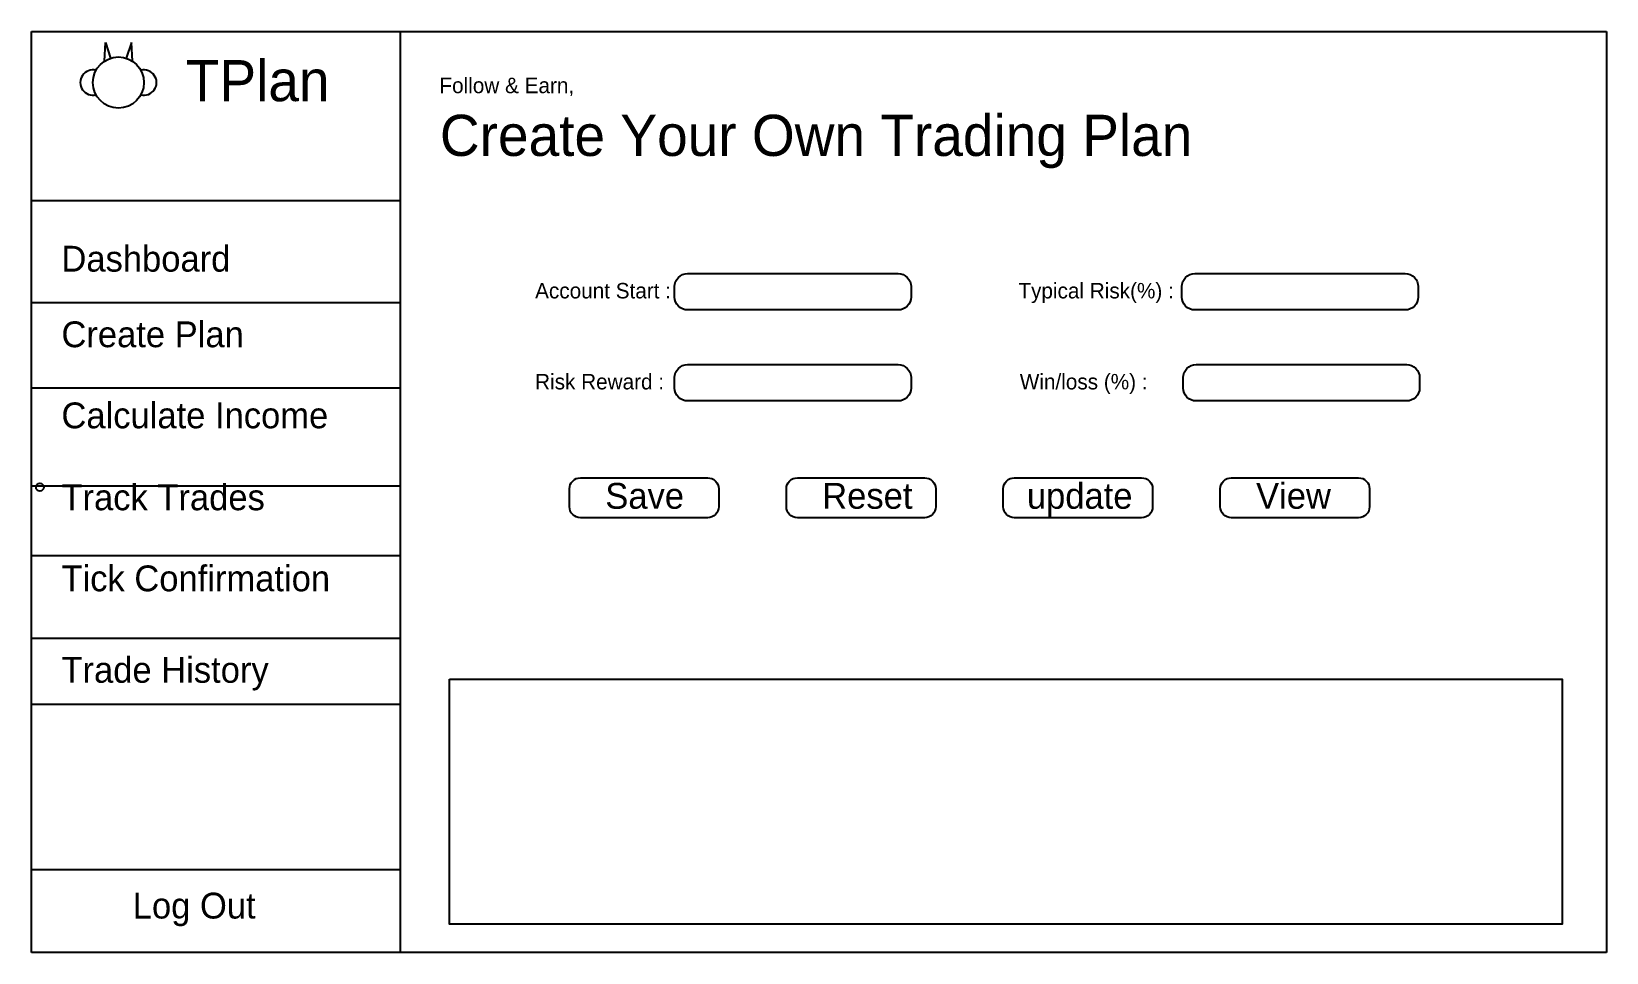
# Model space of a CAD drawing. Header units: inches. Extents: x -25140 to 50252, y 4601 to 15867.
# Drawn here: x -25140 to -24530, y 11300 to 11656 of the extents above; entities that cross this region are included whole.
import ezdxf

# ---------------------------------------------------------------- set-up
doc = ezdxf.new("R2010")
doc.units = ezdxf.units.IN
doc.header["$MEASUREMENT"] = 0
for name, color, linetype in [('Inner Lines', 251, 'Continuous'), ('lines', 100, 'Continuous'), ('Text', 7, 'Continuous')]:
    doc.layers.add(name, color=color, linetype=linetype)

msp = doc.modelspace()

# ---------------------------------------------------------------- texts
at = {"layer": 'Text', "attachment_point": 1}
for s, insert, char_height, width in [('{\\fTw Cen MT|b0|i0|c0|p34;\\C40; \\C7;T\\C40;Plan}', (-25085.81, 11645.25), 15.9353, 263.1331), ('{\\fTw Cen MT|b0|i0|c0|p34;Follow & Earn,}', (-24981.68, 11638.43), 6, 313.7383), ('{\\fTw Cen MT|b0|i0|c0|p34;Create Your Own Trading\\C0; Plan\\C40; }', (-24981.49, 11624.07), 15.9353, 313.7383), ('{\\fTw Cen MT|b0|i0|c0|p34;Dashboard}', (-25128.05, 11573.34), 10, 313.7383), ('{\\fTw Cen MT|b0|i0|c0|p34;Account Start :}', (-24944.63, 11558.96), 6, 313.7383), ('{\\fTw Cen MT|b0|i0|c0|p34;Typical Risk(%) :}', (-24757.48, 11558.96), 6, 313.7383), ('{\\fTw Cen MT|b0|i0|c0|p34;Create Plan }', (-25128.05, 11544.07), 10, 313.7383), ('{\\fTw Cen MT|b0|i0|c0|p34;Risk Reward :}', (-24944.63, 11523.73), 6, 313.7383), ('{\\fTw Cen MT|b0|i0|c0|p34;Win/loss (%) :}', (-24756.95, 11523.73), 6, 313.7383), ('{\\fTw Cen MT|b0|i0|c0|p34;Calculate Income}', (-25128.05, 11512.68), 10, 313.7383), ('{\\fTw Cen MT|b0|i0|c0|p34;Track Trades}', (-25128.05, 11480.95), 10, 313.7383), ('{\\fTw Cen MT|b0|i0|c0|p34;Save}', (-24917.45, 11481.53), 10, 313.7383), ('{\\fTw Cen MT|b0|i0|c0|p34;Reset}', (-24833.45, 11481.53), 10, 313.7383), ('{\\fTw Cen MT|b0|i0|c0|p34;update}', (-24754.2, 11481.53), 10, 313.7383), ('{\\fTw Cen MT|b0|i0|c0|p34;View}', (-24665.45, 11481.53), 10, 313.7383), ('{\\fTw Cen MT|b0|i0|c0|p34;Tick Confirmation}', (-25128.05, 11449.57), 10, 313.7383), ('{\\fTw Cen MT|b0|i0|c0|p34;Trade History}', (-25128.05, 11414.16), 10, 313.7383), ('{\\fTw Cen MT|b0|i0|c0|p34;Log Out}', (-25100.43, 11322.87), 10, 313.7383)]:
    msp.add_mtext(s, dxfattribs=dict(at, insert=insert, char_height=char_height, width=width))

# ---------------------------------------------------------------- linework, layer by layer
at = {"layer": 'Inner Lines'}
for points in [[(-24885.59, 11562.56), (-24804.05, 11562.56, -0.414214), (-24799.05, 11557.56), (-24799.05, 11553.5, -0.414214), (-24804.05, 11548.5), (-24885.59, 11548.5, -0.414214), (-24890.59, 11553.5), (-24890.59, 11557.56, -0.414214)], [(-24689.19, 11562.56), (-24607.65, 11562.56, -0.414214), (-24602.65, 11557.56), (-24602.65, 11553.5, -0.414214), (-24607.65, 11548.5), (-24689.19, 11548.5, -0.414214), (-24694.19, 11553.5), (-24694.19, 11557.56, -0.414214)], [(-24885.59, 11527.33), (-24804.05, 11527.33, -0.414214), (-24799.05, 11522.33), (-24799.05, 11518.26, -0.414214), (-24804.05, 11513.26), (-24885.59, 11513.26, -0.414214), (-24890.59, 11518.26), (-24890.59, 11522.33, -0.414214)], [(-24688.66, 11527.33), (-24607.12, 11527.33, -0.414214), (-24602.12, 11522.33), (-24602.12, 11518.26, -0.414214), (-24607.12, 11513.26), (-24688.66, 11513.26, -0.414214), (-24693.66, 11518.26), (-24693.66, 11522.33, -0.414214)]]:
    msp.add_lwpolyline(points, format="xyb", close=True, dxfattribs=at)
msp.add_lwpolyline([(-24977.76, 11405.49), (-24546.93, 11405.49), (-24546.93, 11310.63), (-24977.76, 11310.63)], close=True, dxfattribs=at)
at = {"layer": 'Inner Lines', "color": 6}
msp.add_circle((-25136.39, 11479.89), 1.51, dxfattribs=at)
at = {"layer": 'lines'}
for p, q in [((-25139.64, 11656.31), (-24529.75, 11656.31)), ((-25139.64, 11299.72), (-25139.64, 11656.31)), ((-24996.83, 11656.31), (-24996.83, 11299.72)), ((-24529.75, 11656.31), (-24529.75, 11299.72)), ((-25139.64, 11590.89), (-24996.83, 11590.89)), ((-25139.64, 11551.39), (-24996.83, 11551.39)), ((-25139.64, 11518.39), (-24996.83, 11518.39)), ((-25139.64, 11480.41), (-24996.83, 11480.41)), ((-25139.64, 11453.39), (-24996.83, 11453.39)), ((-25139.64, 11421.39), (-24996.83, 11421.39)), ((-25139.64, 11395.89), (-24996.83, 11395.89)), ((-25139.64, 11331.89), (-24996.83, 11331.89)), ((-24529.75, 11299.72), (-25139.64, 11299.72))]:
    msp.add_line(p, q, dxfattribs=at)
at = {"layer": 'lines', "color": 6}
for points in [[(-24927.07, 11483.51), (-24877.76, 11483.51, -0.414214), (-24873.51, 11479.26), (-24873.51, 11472.32, -0.414214), (-24877.76, 11468.06), (-24927.07, 11468.06, -0.414214), (-24931.32, 11472.32), (-24931.32, 11479.26, -0.414214)], [(-24843.07, 11483.51), (-24793.76, 11483.51, -0.414214), (-24789.51, 11479.26), (-24789.51, 11472.32, -0.414214), (-24793.76, 11468.06), (-24843.07, 11468.06, -0.414214), (-24847.32, 11472.32), (-24847.32, 11479.26, -0.414214)], [(-24759.07, 11483.51), (-24709.76, 11483.51, -0.414214), (-24705.51, 11479.26), (-24705.51, 11472.32, -0.414214), (-24709.76, 11468.06), (-24759.07, 11468.06, -0.414214), (-24763.32, 11472.32), (-24763.32, 11479.26, -0.414214)], [(-24675.07, 11483.51), (-24625.76, 11483.51, -0.414214), (-24621.51, 11479.26), (-24621.51, 11472.32, -0.414214), (-24625.76, 11468.06), (-24675.07, 11468.06, -0.414214), (-24679.32, 11472.32), (-24679.32, 11479.26, -0.414214)]]:
    msp.add_lwpolyline(points, format="xyb", close=True, dxfattribs=at)
at = {"layer": 'lines', "color": 40}
msp.add_circle((-25105.99, 11636.55), 9.89, dxfattribs=at)
at = {"layer": 'Text'}
for p, q in [((-25111.4, 11644.82), (-25110.99, 11652.11)), ((-25110.99, 11652.11), (-25109.02, 11645.96)), ((-25100.98, 11652.11), (-25102.96, 11645.96)), ((-25100.57, 11644.82), (-25100.98, 11652.11))]:
    msp.add_line(p, q, dxfattribs=at)
for centre, start, end in [((-25115.88, 11636.55), 75.6803, 284.3197), ((-25096.1, 11636.55), 255.6803, 104.3197)]:
    msp.add_arc(centre, 4.89, start, end, dxfattribs=at)

msp.set_redraw_order([(e.dxf.handle, doc.entitydb.next_handle()) for e in msp.query("TEXT MTEXT ATTDEF DIMENSION ARC_DIMENSION")])  # texts and dimensions are drawn at this point

doc.saveas('drawing.dxf')
